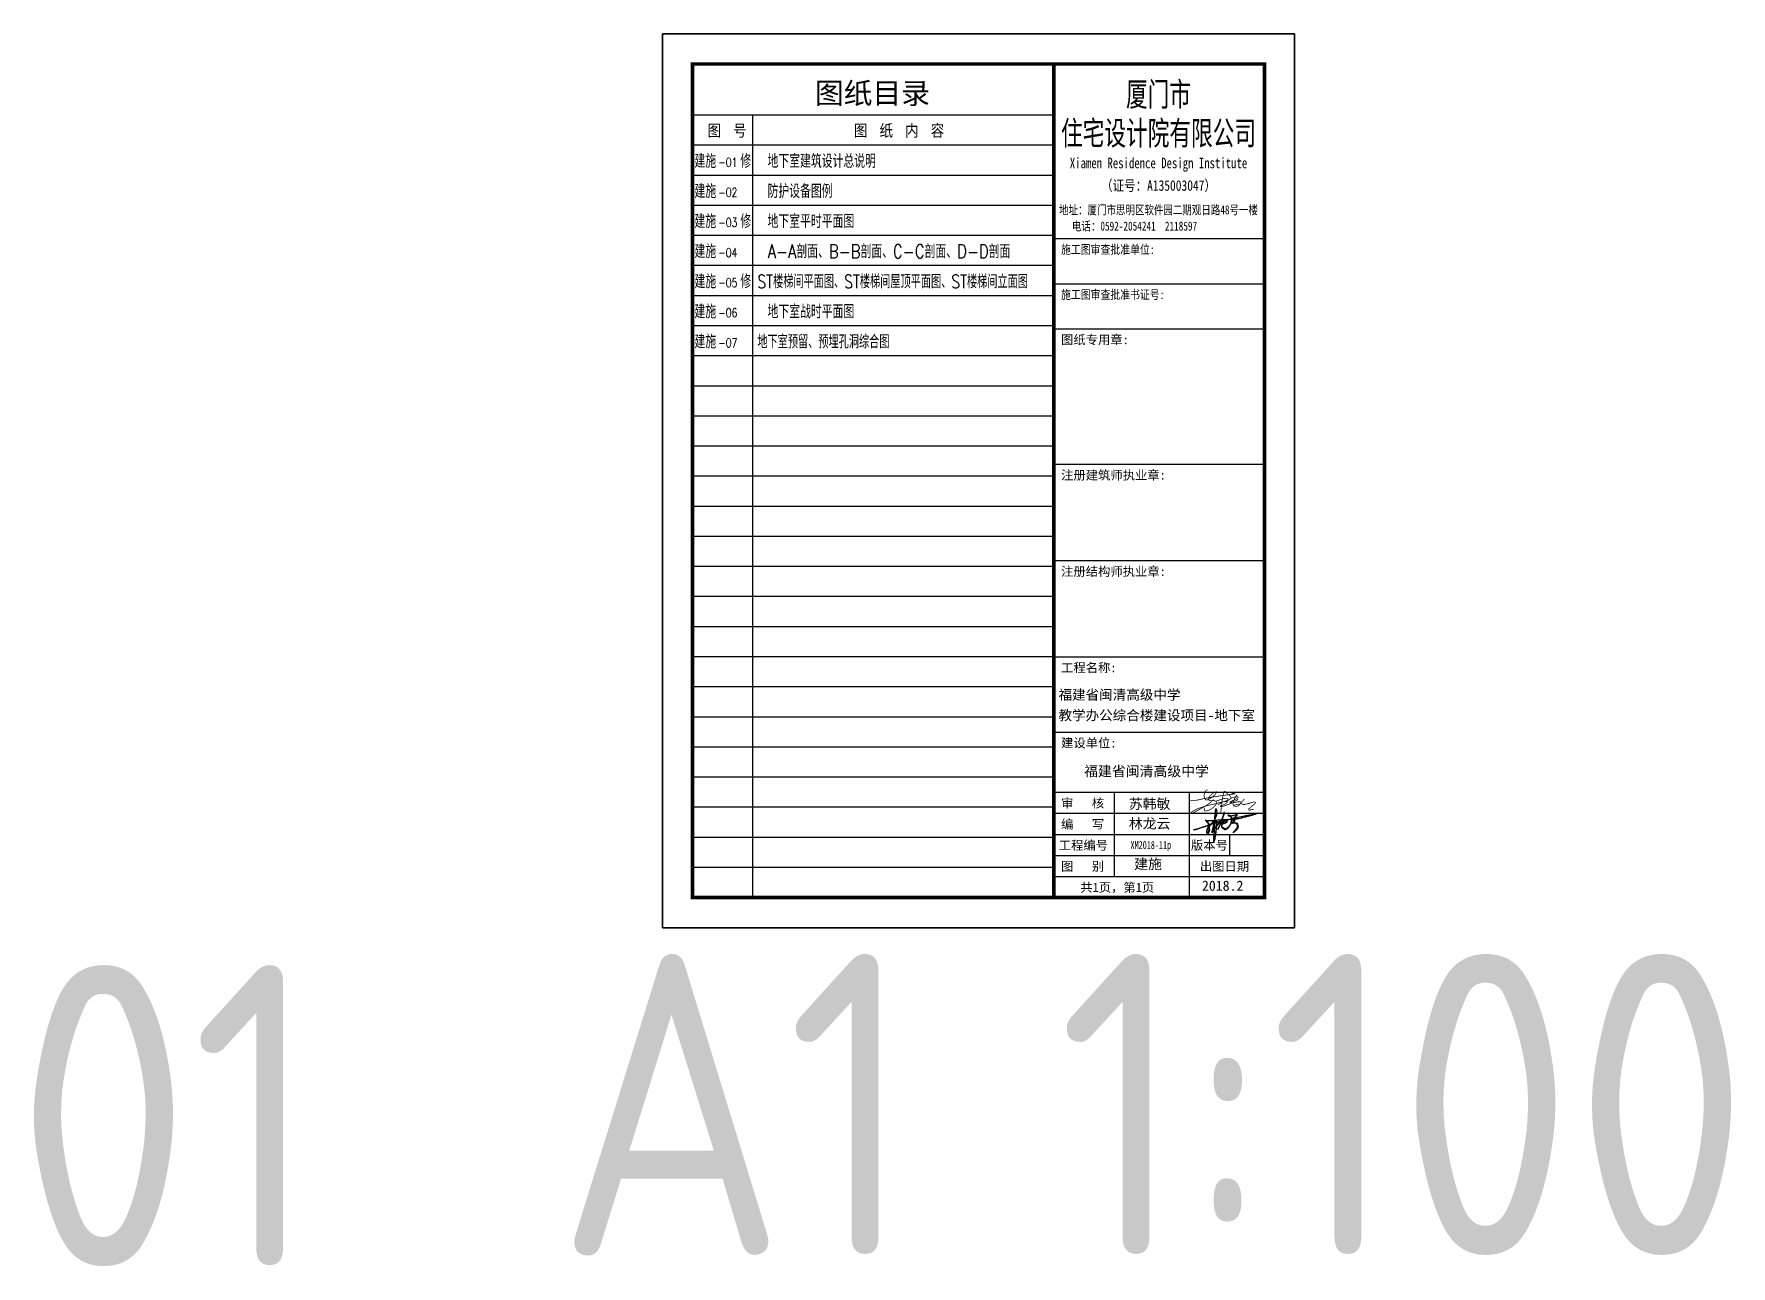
# Model space of a CAD drawing. Extents: x 0 to 2037025, y -2738621 to 0.
# Drawn here: x 937788 to 994158, y -1175720 to -1134774 of the extents above; entities that cross this region are included whole.
import ezdxf
from ezdxf.enums import TextEntityAlignment as Align

# ---------------------------------------------------------------- set-up
doc = ezdxf.new("R2010")
doc.units = 0
doc.header["$LTSCALE"] = 10
doc.header["$MEASUREMENT"] = 0
for name, color, linetype in [('PUB_TEXT', 7, 'Continuous'), ('图框', 142, 'Continuous'), ('批量导出图层', 1, 'Continuous')]:
    doc.layers.add(name, color=color, linetype=linetype)
doc.styles.add('HZTXT', font='txt.shx', dxfattribs={"width": 0.7, "bigfont": 'hztxt.shx'})
doc.styles.get("Standard").update_dxf_attribs({"font": 'gbenor.shx', "bigfont": 'gbcbig.shx'})
doc.styles.add('图框字型一', font='')
doc.styles.add('图框字型二', font='')
doc.styles.get('图框字型一').set_extended_font_data('SimSun')
doc.styles.get('图框字型二').set_extended_font_data('KaiTi_GB2312')

msp = doc.modelspace()

# ---------------------------------------------------------------- texts
at = {"layer": 'PUB_TEXT'}
for s, p in [('01', (937178.4, -1175719.7)), ('A1', (955124.6, -1175349.5)), ('1:100', (971791.3, -1175349.5))]:
    msp.add_text(s, height=10000, dxfattribs=at).set_placement(p)
at = {"layer": '图框', "style": '图框字型二'}
msp.add_text('图纸目录', height=700, dxfattribs=at).set_placement((965639.2, -1137093), align=Align.CENTER)
at = {"layer": '图框'}
for s, height, style, width, p in [('厦门市', 900, 'HZTXT', 0.8, (975140.6, -1137261.2)), ('住宅设计院有限公司', 900, 'HZTXT', 0.8, (975140.6, -1138551.2)), ('Xiamen Residence Design Institute', 350, '图框字型一', 0.75, (975140.6, -1139238.5)), ('（证号：A135003047）', 350, '图框字型一', 0.8, (975140.6, -1139986)), ('地址：厦门市思明区软件园二期观日路48号一楼', 300, '图框字型一', 0.75, (975140.6, -1140770.3)), ('电话：0592-2054241  2118597', 300, '图框字型一', 0.75, (974343.9, -1141310.9))]:
    msp.add_text(s, height=height, dxfattribs=dict(at, style=style, width=width)).set_placement(p, align=Align.CENTER)
for s, height, style, p in [('图 号', 450, 'HZTXT', (960158.7, -1138226.6)), ('图 纸 内 容', 450, 'HZTXT', (965020.5, -1138226.6)), ('图纸专用章:', 300, '图框字型一', (971904.3, -1145084.1)), ('注册建筑师执业章:', 300, '图框字型一', (971904.3, -1149584.1)), ('注册结构师执业章:', 300, '图框字型一', (971904.3, -1152784.1)), ('工程名称:', 300, '图框字型一', (971904.3, -1155984.1)), ('福建省闽清高级中学', 330, '图框字型一', (971818.9, -1156900.1)), ('教学办公综合楼建设项目-地下室 ', 330, '图框字型一', (971818.9, -1157580.9)), ('建设单位:', 300, '图框字型一', (971904.3, -1158484.1)), ('福建省闽清高级中学', 337.55, '图框字型一', (972670.2, -1159442.5)), ('审   核', 300, '图框字型一', (971904.3, -1160484.1)), ('苏韩敏', 337.55, '图框字型一', (974155.8, -1160525.6)), ('编   写', 300, '图框字型一', (971904.3, -1161184.1)), ('林龙云', 337.55, '图框字型一', (974155.8, -1161179.6)), ('工程编号', 300, '图框字型一', (971826.4, -1161884.1)), ('版本号', 300, '图框字型一', (976217, -1161884.1)), ('图   别', 300, '图框字型一', (971904.3, -1162584.1)), ('建施', 337.55, '图框字型一', (974333, -1162526.4)), ('出图日期', 300, '图框字型一', (976514.1, -1162584.1)), ('共1页，第1页', 300, '图框字型一', (972543.1, -1163284.1)), ('2018.2', 337.55, '图框字型一', (976583, -1163248))]:
    msp.add_text(s, height=height, dxfattribs=dict(at, style=style)).set_placement(p)
for s, height, style, width, p in [('建施', 450, 'HZTXT', 0.8, (959727.9, -1139226.6)), ('-01', 300, 'HZTXT', 0.75, (960515.5, -1139190.4)), ('地下室建筑设计总说明', 450, 'HZTXT', 0.8, (962154.3, -1139226.6)), ('建施', 450, 'HZTXT', 0.8, (959727.9, -1140226.6)), ('防护设备图例', 450, 'HZTXT', 0.8, (962154.3, -1140226.6)), ('-02', 300, 'HZTXT', 0.75, (960515.5, -1140190.4)), ('建施', 450, 'HZTXT', 0.8, (959727.9, -1141226.6)), ('-03', 300, 'HZTXT', 0.75, (960515.5, -1141190.4)), ('地下室平时平面图', 450, 'HZTXT', 0.8, (962154.3, -1141226.6)), ('建施', 450, 'HZTXT', 0.8, (959727.9, -1142226.6)), ('-04', 300, 'HZTXT', 0.75, (960515.5, -1142190.4)), ('A-A剖面、B-B剖面、C-C剖面、D-D剖面', 450, 'HZTXT', 0.8, (962154.3, -1142226.6)), ('施工图审查批准单位:', 300, '图框字型一', 0.8, (971904.3, -1142084.1)), ('建施', 450, 'HZTXT', 0.8, (959727.9, -1143226.6)), ('-05', 300, 'HZTXT', 0.75, (960515.5, -1143190.4)), ('ST楼梯间平面图、ST楼梯间屋顶平面图、ST楼梯间立面图', 450, 'HZTXT', 0.75, (961816.4, -1143226.6)), ('建施', 450, 'HZTXT', 0.8, (959727.9, -1144226.6)), ('地下室战时平面图', 450, 'HZTXT', 0.8, (962154.3, -1144226.6)), ('施工图审查批准书证号:', 300, '图框字型一', 0.8, (971904.3, -1143584.1)), ('-06', 300, 'HZTXT', 0.75, (960515.5, -1144190.4)), ('建施', 450, 'HZTXT', 0.8, (959727.9, -1145226.6)), ('地下室预留、预埋孔洞综合图 ', 450, 'HZTXT', 0.75, (961816.4, -1145226.6)), ('-07', 300, 'HZTXT', 0.75, (960515.5, -1145190.4)), ('XM2018-11p', 270, '图框字型一', 0.7, (974209.5, -1161862.3))]:
    msp.add_text(s, height=height, dxfattribs=dict(at, style=style, width=width)).set_placement(p)
at = {"layer": '图框', "color": 6, "style": 'HZTXT', "width": 0.8}
for p in [(961248.5, -1139226.6), (961248.5, -1141226.6), (961248.5, -1143226.6)]:
    msp.add_text('修', height=450, dxfattribs=at).set_placement(p)

# ---------------------------------------------------------------- blocks, each defined once
blk = doc.blocks.new('林龙云')
h = blk.add_hatch(color=256)
h.dxf.hatch_style = 1
h.paths.add_polyline_path([(87625, 47227), (87170, 47069), (86221, 46761), (85719, 46632), (85643, 46642), (85609, 46661), (85626, 46597), (85711, 46582), (85850, 46610), (86183, 46700), (86620, 46846), (87415, 47106), (87589, 47173), (87631, 47179), (87646, 47158), (87663, 47085), (87652, 47055), (87527, 46930), (87461, 46814), (87382, 46655), (87360, 46531), (87348, 46410), (87353, 46278), (87400, 46151), (87429, 46101), (87461, 46082), (87501, 46082), (87532, 46104), (87627, 46206), (87649, 46288), (87718, 46689), (87722, 46794), (87749, 47040), (87753, 47077), (87865, 47230), (87911, 47291), (87921, 47301), (87978, 47323), (88362, 47433), (88290, 47232), (88183, 46927), (88096, 46544), (88028, 46319), (88019, 46273), (88051, 46244), (88094, 46244), (88280, 46521), (88341, 46583), (88310, 46135), (88255, 45484), (88250, 45039), (88280, 45004), (88317, 45004), (88368, 45088), (88471, 45414), (88496, 45492), (88585, 46396), (88519, 45823), (88454, 45478), (88354, 45201), (88333, 45171), (88318, 45169), (88310, 45187), (88310, 45221), (88321, 45380), (88324, 45503), (88396, 46424), (88407, 46649), (88494, 46804), (88641, 47010), (88629, 46859), (88648, 47021), (88682, 47068), (88963, 47402), (89157, 47638), (89172, 47663), (89301, 47699), (89281, 47630), (89175, 47358), (88938, 46910), (88827, 46722), (88816, 46682), (88832, 46646), (88860, 46646), (88889, 46674), (89223, 47297), (89358, 47466), (89526, 47613), (89693, 47724), (89853, 47784), (89999, 47768), (90033, 47740), (90014, 47669), (89933, 47609), (89814, 47541), (89698, 47510), (89668, 47502), (89516, 47502), (89485, 47507), (89454, 47481), (89445, 47431), (89362, 47232), (89342, 47115), (89346, 47004), (89391, 46904), (89472, 46819), (89634, 46710), (89756, 46659), (89864, 46650), (89981, 46667), (90126, 46764), (90347, 47009), (90426, 47132), (90519, 47277), (90572, 47395), (90614, 47537), (90654, 47837), (90637, 47728), (90591, 47531), (90534, 47389), (90438, 47233), (90305, 47047), (90074, 46810), (89983, 46744), (89891, 46719), (89801, 46723), (89711, 46756), (89541, 46864), (89444, 46954), (89404, 47034), (89398, 47164), (89410, 47219), (89472, 47393), (89498, 47438), (89509, 47450), (89559, 47454), (89664, 47450), (89711, 47458), (89827, 47497), (89878, 47526), (90002, 47599), (90077, 47670), (90119, 47734), (90119, 47773), (90092, 47798), (89994, 47831), (89933, 47849), (89970, 47857), (90500, 47995), (90666, 48000), (90665, 47980), (90654, 47837), (90672, 47980), (90674, 48001), (90816, 48007), (90790, 47988), (90802, 47963), (90826, 47937), (90864, 47905), (90979, 47894), (91018, 47872), (91018, 47840), (90994, 47801), (90939, 47735), (90823, 47635), (90734, 47554), (90714, 47516), (90738, 47480), (90810, 47459), (90936, 47489), (91051, 47507), (91165, 47506), (91258, 47478), (91352, 47405), (91422, 47291), (91482, 47130), (91493, 47037), (91461, 46927), (91396, 46784), (91168, 46487), (91049, 46364), (90944, 46255), (90921, 46192), (90994, 46269), (91157, 46407), (91295, 46560), (91422, 46732), (91500, 46875), (91545, 47020), (91538, 47122), (91509, 47222), (91458, 47349), (91367, 47480), (91257, 47551), (91112, 47570), (90983, 47563), (90904, 47538), (90837, 47526), (90824, 47539), (90831, 47560), (90954, 47665), (91046, 47759), (91105, 47875), (91092, 47912), (91047, 47924), (90910, 47949), (90877, 47966), (90890, 47997), (90899, 48010), (91419, 48055), (91670, 48084), (92155, 48216), (92896, 48405), (93535, 48563), (93757, 48624), (93870, 48666), (93905, 48699), (93905, 48722), (93890, 48734), (93834, 48735), (93163, 48615), (92719, 48540), (92020, 48398), (91482, 48286), (91107, 48187), (91076, 48187), (91073, 48199), (91095, 48228), (91213, 48326), (91361, 48474), (91464, 48580), (91466, 48604), (91447, 48623), (91396, 48633), (91279, 48632), (91159, 48606), (90902, 48528), (90645, 48466), (90564, 48461), (90452, 48537), (90268, 48614), (90228, 48614), (90210, 48606), (90200, 48572), (90210, 48522), (90259, 48469), (90329, 48436), (90412, 48405), (90479, 48398), (90530, 48413), (90563, 48390), (90640, 48293), (90664, 48209), (90668, 48135), (90667, 48077), (90593, 48052), (90328, 48000), (89874, 47987), (89435, 47958), (89508, 48180), (89709, 48701), (89737, 48815), (89737, 48905), (89706, 48928), (89669, 48921), (89658, 48904), (89665, 48863), (89602, 48654), (89405, 48124), (89296, 47949), (88868, 47921), (88448, 47883), (88448, 47924), (88469, 48215), (88532, 49028), (88550, 49130), (88603, 49276), (88623, 49288), (88644, 49278), (88689, 49177), (88720, 49060), (88735, 48900), (88733, 48811), (88650, 48542), (88747, 48808), (88778, 49062), (88735, 49220), (88640, 49405), (88609, 49412), (88568, 49400), (88537, 49281), (88506, 49158), (88493, 49064), (88453, 48622), (88418, 48173), (88413, 47895), (88412, 47880), (88394, 47878), (87923, 47857), (87315, 47865), (87213, 47899), (87174, 47909), (87151, 47892), (87152, 47870), (87198, 47832), (87355, 47734), (87488, 47590), (87531, 47523), (87600, 47342)])
h.paths.add_polyline_path([(87842, 47271), (87794, 47210), (87739, 47127), (87706, 47188), (87696, 47214)], flags=16)
h.paths.add_polyline_path([(87682, 47250), (87628, 47390), (87540, 47590), (87495, 47653), (87396, 47761), (87346, 47804), (87332, 47814), (87333, 47823), (87343, 47827), (87549, 47828), (87910, 47833), (88360, 47858), (88411, 47862), (88403, 47624), (88398, 47532), (88380, 47483), (87985, 47367), (88127, 47513), (88263, 47708), (88122, 47551), (87910, 47356), (87890, 47331)], flags=16)
h.paths.add_polyline_path([(87669, 47020), (87677, 47020), (87690, 47010), (87693, 46963), (87682, 46671), (87654, 46467), (87607, 46258), (87587, 46219), (87520, 46160), (87490, 46155), (87468, 46164), (87404, 46295), (87393, 46371), (87396, 46507), (87422, 46656), (87543, 46908), (87601, 46968)], flags=16)
h.paths.add_polyline_path([(88314, 47210), (88389, 47352), (88375, 47079), (88349, 46690), (88228, 46545), (88137, 46416), (88091, 46374), (88087, 46440), (88210, 46913)], flags=16)
h.paths.add_polyline_path([(88430, 47331), (88440, 47455), (88673, 47521), (88676, 47462), (88647, 47087), (88618, 47053), (88420, 46776)], flags=16)
h.paths.add_polyline_path([(88443, 47502), (88448, 47567), (88530, 47699), (88580, 47785), (88614, 47792), (88659, 47736), (88666, 47627), (88670, 47575)], flags=16)
h.paths.add_polyline_path([(88447, 47638), (88448, 47865), (88778, 47893), (89280, 47925), (89167, 47745), (89134, 47700), (88833, 47627), (88704, 47585), (88700, 47739), (88654, 47819), (88617, 47843), (88582, 47843), (88557, 47823), (88500, 47737), (88461, 47664)], flags=16)
h.paths.add_polyline_path([(88657, 47099), (88706, 47502), (88705, 47530), (89089, 47639), (88898, 47382)], flags=16)
h.paths.add_polyline_path([(89232, 47375), (89233, 47394), (89350, 47674), (89363, 47717), (89391, 47725), (89809, 47820), (89680, 47774), (89557, 47690), (89373, 47530), (89276, 47415), (89251, 47392)], flags=16)
h.paths.add_polyline_path([(89207, 47717), (89338, 47928), (89370, 47930), (89315, 47744)], flags=16)
h.paths.add_polyline_path([(89413, 47890), (89427, 47934), (89719, 47952), (90095, 47961), (90113, 47959), (90104, 47943), (90062, 47915), (89810, 47885), (89583, 47816), (89375, 47758)], flags=16)
h.paths.add_polyline_path([(89353, 47953), (89399, 48026), (89377, 47954)], flags=16)
h.paths.add_polyline_path([(90300, 48513), (90279, 48568), (90302, 48568), (90423, 48507), (90491, 48458), (90486, 48434), (90472, 48425), (90429, 48430), (90379, 48449), (90319, 48489)], flags=16)
h.paths.add_polyline_path([(90543, 48006), (90626, 48027), (90666, 48037), (90668, 48010)], flags=16)
h.paths.add_polyline_path([(90677, 48010), (90678, 48022), (90680, 48041), (90860, 48082), (90890, 48077), (90882, 48053), (90830, 48017), (90783, 48012)], flags=16)
h.paths.add_polyline_path([(90687, 48116), (90689, 48180), (90681, 48268), (90645, 48351), (90595, 48420), (90616, 48435), (90713, 48454), (90919, 48496), (91204, 48567), (91329, 48582), (91347, 48562), (91331, 48520), (91212, 48387), (90945, 48141), (90731, 48087), (90686, 48079)], flags=16)
h.paths.add_polyline_path([(90908, 48023), (90922, 48044), (90974, 48086), (91049, 48127), (91570, 48254), (92604, 48471), (93097, 48549), (93381, 48611), (93565, 48642), (93614, 48646), (93551, 48617), (91690, 48112), (91416, 48068)], flags=16)
for p, q in [((87540, 47590), (87628, 47390)), ((87600, 47342), (87531, 47523)), ((87718, 46689), (87649, 46288)), ((88629, 46859), (88585, 46396))]:
    blk.add_line(p, q)
for points in [[(87531, 47523), (87488, 47590), (87355, 47734), (87198, 47832), (87152, 47870), (87151, 47892), (87174, 47909), (87213, 47899), (87315, 47865), (87923, 47857), (88394, 47878), (88412, 47880)], [(87540, 47590), (87495, 47653), (87396, 47761), (87346, 47804), (87332, 47814), (87333, 47823), (87343, 47827), (87549, 47828), (87910, 47833), (88360, 47858), (88411, 47862)], [(88368, 47859), (88263, 47708), (88122, 47551), (87910, 47356), (87890, 47331)], [(87985, 47367), (88127, 47513), (88368, 47859)], [(88381, 47877), (88399, 47903), (88413, 47938)], [(88413, 47938), (88399, 47903), (88381, 47877)], [(88411, 47862), (88403, 47624), (88398, 47532)], [(88456, 48042), (88553, 48276), (88747, 48808), (88778, 49062), (88735, 49220), (88640, 49405), (88609, 49412), (88568, 49400), (88537, 49281), (88506, 49158), (88493, 49064), (88453, 48622), (88418, 48173), (88413, 47895), (88412, 47880)], [(88443, 47502), (88448, 47567), (88530, 47699), (88580, 47785), (88614, 47792), (88659, 47736), (88666, 47627), (88670, 47575)], [(88670, 47575), (88443, 47502)], [(88704, 47585), (88700, 47739), (88654, 47819), (88617, 47843), (88582, 47843), (88557, 47823), (88500, 47737), (88461, 47664), (88447, 47638), (88448, 47865)], [(88448, 47883), (88448, 47924), (88469, 48215), (88532, 49028), (88550, 49130), (88603, 49276), (88623, 49288), (88644, 49278), (88689, 49177), (88720, 49060), (88735, 48900), (88733, 48811), (88650, 48542), (88456, 48042)], [(88448, 47883), (88868, 47921), (89296, 47949)], [(88448, 47865), (88778, 47893), (89280, 47925)], [(88648, 47021), (88682, 47068), (88963, 47402), (89157, 47638), (89172, 47663)], [(89089, 47639), (88898, 47382), (88657, 47099)], [(89134, 47700), (88833, 47627), (88704, 47585)], [(89089, 47639), (88705, 47530)], [(89301, 47699), (89281, 47630), (89175, 47358), (88938, 46910), (88827, 46722), (88816, 46682), (88832, 46646), (88860, 46646), (88889, 46674), (89223, 47297), (89358, 47466), (89526, 47613), (89693, 47724), (89853, 47784), (89999, 47768), (90033, 47740), (90014, 47669), (89933, 47609), (89814, 47541), (89698, 47510), (89668, 47502), (89516, 47502), (89485, 47507), (89454, 47481), (89445, 47431), (89362, 47232), (89342, 47115), (89346, 47004), (89391, 46904), (89472, 46819), (89634, 46710), (89756, 46659), (89864, 46650), (89981, 46667), (90126, 46764), (90347, 47009), (90426, 47132), (90519, 47277), (90572, 47395), (90614, 47537), (90654, 47837), (90637, 47728), (90591, 47531), (90534, 47389), (90438, 47233), (90305, 47047), (90074, 46810), (89983, 46744), (89891, 46719), (89801, 46723), (89711, 46756), (89541, 46864), (89444, 46954), (89404, 47034), (89398, 47164), (89410, 47219), (89472, 47393), (89498, 47438), (89509, 47450), (89559, 47454), (89664, 47450), (89711, 47458), (89827, 47497), (89878, 47526), (90002, 47599), (90077, 47670), (90119, 47734), (90119, 47773), (90092, 47798), (89994, 47831), (89933, 47849)], [(89280, 47925), (89167, 47745), (89134, 47700)], [(89301, 47699), (89172, 47663)], [(89207, 47717), (89338, 47928)], [(89315, 47744), (89207, 47717)], [(89809, 47820), (89680, 47774), (89557, 47690), (89373, 47530), (89276, 47415), (89251, 47392), (89232, 47375), (89233, 47394), (89350, 47674), (89363, 47717)], [(89435, 47958), (89508, 48180), (89709, 48701), (89737, 48815), (89737, 48905), (89706, 48928), (89669, 48921), (89658, 48904), (89665, 48863), (89602, 48654), (89405, 48124), (89296, 47949)], [(89370, 47930), (89315, 47744)], [(89338, 47928), (89370, 47930)], [(89353, 47953), (89399, 48026), (89377, 47954)], [(89353, 47953), (89377, 47954)], [(89809, 47820), (89391, 47725), (89363, 47717)], [(89369, 47757), (89369, 47757)], [(89427, 47934), (89719, 47952), (90095, 47961), (90113, 47959), (90104, 47943), (90062, 47915), (89810, 47885), (89583, 47816), (89375, 47758)], [(89375, 47758), (89413, 47890), (89427, 47934)], [(89435, 47958), (89874, 47987), (90328, 48000)], [(90500, 47995), (89970, 47857), (89933, 47849)], [(90328, 48000), (90593, 48052), (90667, 48077), (90668, 48135), (90664, 48209), (90640, 48293), (90563, 48390), (90530, 48413), (90479, 48398), (90412, 48405), (90329, 48436), (90259, 48469), (90213, 48539), (90210, 48586), (90210, 48606), (90228, 48614), (90268, 48614), (90452, 48537), (90564, 48461)], [(90658, 48001), (90500, 47995)], [(90626, 48027), (90543, 48006)], [(90543, 48006), (90657, 48009)], [(90564, 48461), (90645, 48466), (90902, 48528), (91159, 48606), (91279, 48632), (91396, 48633), (91447, 48623), (91466, 48604), (91464, 48580), (91361, 48474), (91213, 48326), (91095, 48228), (91073, 48199), (91076, 48187), (91107, 48187), (91482, 48286), (92020, 48398), (92719, 48540), (93163, 48615), (93834, 48735), (93890, 48734), (93905, 48722), (93905, 48699), (93870, 48666), (93757, 48624), (93535, 48563), (92896, 48405), (92155, 48216), (91670, 48084), (91419, 48055), (90899, 48010)], [(90668, 48010), (90666, 48037), (90626, 48027)], [(90674, 48001), (90672, 47980), (90654, 47837), (90665, 47980), (90666, 48001)], [(90816, 48007), (90684, 48002)], [(90689, 48010), (90783, 48012), (90830, 48017)], [(90830, 48017), (90882, 48053), (90890, 48077), (90860, 48082), (90710, 48049)], [(90899, 48010), (90890, 47997), (90877, 47966), (90910, 47949), (91047, 47924), (91092, 47912), (91105, 47875), (91046, 47759), (90954, 47665), (90831, 47560), (90824, 47539), (90837, 47526), (90904, 47538), (90983, 47563), (91112, 47570), (91257, 47551), (91367, 47480), (91458, 47349), (91509, 47222), (91538, 47122), (91545, 47020), (91500, 46875), (91422, 46732), (91295, 46560), (91157, 46407), (90994, 46269), (90921, 46192), (90944, 46255), (91049, 46364), (91168, 46487), (91396, 46784), (91461, 46927), (91493, 47037), (91482, 47130), (91422, 47291), (91352, 47405), (91258, 47478), (91165, 47506), (91051, 47507), (90936, 47489), (90810, 47459), (90738, 47480), (90714, 47516), (90734, 47554), (90823, 47635), (90939, 47735), (90994, 47801), (91018, 47840), (91018, 47872), (90979, 47894), (90864, 47905), (90826, 47937), (90802, 47963), (90790, 47988), (90816, 48007)], [(85609, 46661), (85643, 46642), (85719, 46632), (86221, 46761), (87170, 47069), (87625, 47227), (87600, 47342)], [(87589, 47173), (87415, 47106), (86620, 46846), (86183, 46700), (85850, 46610), (85711, 46582), (85626, 46597), (85609, 46661)], [(87589, 47173), (87631, 47179), (87646, 47158), (87663, 47085), (87652, 47055), (87527, 46930), (87461, 46814), (87382, 46655), (87360, 46531), (87348, 46410), (87353, 46278), (87400, 46151), (87429, 46101), (87461, 46082), (87501, 46082), (87532, 46104), (87627, 46206), (87649, 46288)], [(87682, 47250), (87628, 47390), (87627, 47390)], [(87890, 47331), (87682, 47250)], [(87842, 47271), (87695, 47214)], [(87842, 47271), (87794, 47210), (87739, 47127), (87706, 47188), (87696, 47214)], [(87718, 46689), (87722, 46794), (87749, 47040), (87753, 47077), (87865, 47230), (87911, 47291), (87921, 47301)], [(88362, 47433), (87978, 47323), (87919, 47301)], [(88380, 47483), (87985, 47367)], [(88362, 47433), (88290, 47232), (88183, 46927), (88096, 46544), (88028, 46319), (88019, 46273), (88051, 46244), (88094, 46244), (88280, 46521), (88341, 46583)], [(88389, 47352), (88314, 47210), (88210, 46913), (88087, 46440), (88091, 46374), (88137, 46416), (88228, 46545), (88349, 46690)], [(88341, 46583), (88310, 46135), (88255, 45484), (88250, 45039), (88280, 45004), (88317, 45004), (88368, 45088), (88471, 45414), (88496, 45492), (88585, 46396), (88519, 45823), (88454, 45478), (88354, 45201), (88333, 45171), (88318, 45169), (88310, 45187), (88310, 45221), (88321, 45380), (88324, 45503), (88396, 46424), (88407, 46649), (88494, 46804), (88641, 47010)], [(88389, 47352), (88375, 47079), (88349, 46690)], [(88398, 47532), (88380, 47483)], [(88394, 47448), (88394, 47442)], [(88396, 47442), (88394, 47442)], [(88404, 47490), (88396, 47488)], [(88396, 47488), (88396, 47485)], [(88425, 47496), (88420, 47495)], [(88647, 47087), (88618, 47053), (88420, 46776), (88430, 47331), (88440, 47455)], [(88673, 47521), (88440, 47455)], [(88641, 47010), (88629, 46859), (88648, 47021)], [(88673, 47521), (88676, 47462), (88647, 47087)], [(88657, 47099), (88706, 47502), (88705, 47530)]]:
    blk.add_lwpolyline(points)
for points in [[(90491, 48458), (90423, 48507), (90302, 48568), (90279, 48568), (90300, 48513), (90319, 48489), (90379, 48449), (90429, 48430), (90472, 48425), (90486, 48434), (90491, 48458)], [(90595, 48420), (90645, 48351), (90681, 48268), (90689, 48180), (90687, 48116), (90686, 48079), (90731, 48087), (90945, 48141), (91212, 48387), (91331, 48520), (91347, 48562), (91329, 48582), (91204, 48567), (90919, 48496), (90713, 48454), (90616, 48435)], [(90908, 48023), (91416, 48068), (91690, 48112), (93551, 48617), (93614, 48646), (93565, 48642), (93381, 48611), (93097, 48549), (92604, 48471), (91570, 48254), (91049, 48127), (90974, 48086), (90922, 48044)], [(87669, 47020), (87601, 46968), (87543, 46908), (87422, 46656), (87396, 46507), (87393, 46371), (87404, 46295), (87468, 46164), (87490, 46155), (87520, 46160), (87587, 46219), (87607, 46258), (87654, 46467), (87682, 46671), (87693, 46963), (87690, 47010), (87677, 47020)]]:
    blk.add_lwpolyline(points, close=True)

# ---------------------------------------------------------------- linework, layer by layer
at = {"layer": '图框'}
for p, q in [((971662.7, -1137474.5), (959662.7, -1137474.5)), ((961662.7, -1163474.5), (961662.7, -1137474.5)), ((971662.7, -1138474.5), (959662.7, -1138474.5)), ((971662.7, -1139474.5), (959662.7, -1139474.5)), ((971662.7, -1140474.5), (959662.7, -1140474.5)), ((971662.7, -1141474.5), (959662.7, -1141474.5)), ((971662.7, -1141574.5), (978662.7, -1141574.5)), ((971662.7, -1142474.5), (959662.7, -1142474.5)), ((971662.7, -1143074.5), (978662.7, -1143074.5)), ((971662.7, -1143474.5), (959662.7, -1143474.5)), ((971662.7, -1144474.5), (959662.7, -1144474.5)), ((971662.7, -1144574.5), (978662.7, -1144574.5)), ((971662.7, -1145474.5), (959662.7, -1145474.5)), ((971662.7, -1146474.5), (959662.7, -1146474.5)), ((971662.7, -1147474.5), (959662.7, -1147474.5)), ((971662.7, -1148474.5), (959662.7, -1148474.5)), ((971662.7, -1149074.5), (978662.7, -1149074.5)), ((971662.7, -1149474.5), (959662.7, -1149474.5)), ((971662.7, -1150474.5), (959662.7, -1150474.5)), ((971662.7, -1151474.5), (959662.7, -1151474.5)), ((971662.7, -1152474.5), (959662.7, -1152474.5)), ((971662.7, -1152274.5), (978662.7, -1152274.5)), ((971662.7, -1153474.5), (959662.7, -1153474.5)), ((971662.7, -1154474.5), (959662.7, -1154474.5)), ((971662.7, -1155474.5), (959662.7, -1155474.5)), ((971662.7, -1155474.5), (978662.7, -1155474.5)), ((971662.7, -1156474.5), (959662.7, -1156474.5)), ((971662.7, -1157474.5), (959662.7, -1157474.5)), ((971662.7, -1157974.5), (978662.7, -1157974.5)), ((971662.7, -1158474.5), (959662.7, -1158474.5)), ((971662.7, -1159474.5), (959662.7, -1159474.5)), ((971662.7, -1159974.5), (978662.7, -1159974.5)), ((973662.7, -1159974.5), (973662.7, -1162774.5)), ((976162.7, -1159974.5), (976162.7, -1163474.5)), ((971662.7, -1160474.5), (959662.7, -1160474.5)), ((971662.7, -1160674.5), (978662.7, -1160674.5)), ((971662.7, -1161474.5), (959662.7, -1161474.5)), ((971662.7, -1161374.5), (978662.7, -1161374.5)), ((977493.9, -1161374.5), (977493.9, -1162074.5)), ((971662.7, -1162074.5), (978662.7, -1162074.5)), ((971662.7, -1162474.5), (959662.7, -1162474.5)), ((971662.7, -1162774.5), (978662.7, -1162774.5))]:
    msp.add_line(p, q, dxfattribs=at)
msp.add_lwpolyline([(958662.7, -1164474.5), (979662.7, -1164474.5), (979662.7, -1134774.5), (958662.7, -1134774.5)], close=True, dxfattribs=at)
at = {"layer": '图框', "const_width": 120}
msp.add_lwpolyline([(959662.7, -1163474.5), (978662.7, -1163474.5), (978662.7, -1135774.5), (959662.7, -1135774.5)], close=True, dxfattribs=at)
at = {"layer": '图框'}
for points, const_width in [([(971662.7, -1135774.5), (971662.7, -1163474.5)], 120), ([(977866.7, -1160332.7), (977936.2, -1160261.8), (977992.7, -1160196)], 25)]:
    msp.add_lwpolyline(points, dxfattribs=dict(at, const_width=const_width))
at = {"layer": '图框', "const_width": 25}
for points in [[(976145.8, -1160241.1), (976271.8, -1160239.4, 0.1031852), (976539.5, -1160209.3, -0.0140578), (976989.8, -1160123.2, -0.0004236), (977687.1, -1160025.3), (977544.1, -1159989.4)], [(976227.7, -1160641.8, -0.0587441), (976348.3, -1160569.8, -0.0582389), (976659, -1160448.5, -0.031316), (976986.3, -1160368.1, -0.016771), (977289.3, -1160289.5, 0.2033294), (977548.1, -1160170.8, 0.2245795), (977469.5, -1160065.4, 0.0126294), (977373.2, -1159961.2, 0.645975), (977306.6, -1159981.5), (977261.7, -1160181), (977207.2, -1160648.6)], [(976776.2, -1159896.7), (976736.6, -1159902.5), (976700, -1159939.7, 0.2249197), (976663.1, -1160141.1, 0.0892076), (976701.2, -1160222.1, 0.2444295), (976798.4, -1160210, 0.0910968), (976967.4, -1160098, 0.1312823), (977078, -1159951.1, 0.1355095), (976904.4, -1160041.3, 0.0290093), (976804.9, -1160155.3, 0.608851), (976866.2, -1160253.5, -0.0324803), (977048.7, -1160264.8, -0.2130149), (977054.6, -1160367.2, -0.1241184), (976915, -1160508.7, -0.1547798), (976682.4, -1160598.7, -0.58611), (976688.1, -1160499.7, 0.5894428)], [(977757.8, -1160054.8, 0.1354438), (977616.3, -1160341.9, -6.2052207)], [(976972, -1160213.8, -0.0397585), (976846.9, -1160326.8, -0.050669), (976673, -1160446.2, -0.0175516), (976337.1, -1160634.4, -0.1061085), (976249.8, -1160666, -0.8506445), (976227.7, -1160641.8, 0.2107242)], [(977064.3, -1160265, 0.0094356), (977241.6, -1160203.5, -0.1051896), (977423.9, -1160173.6, -0.7901382), (977430.1, -1160234, -0.1190982), (977289.3, -1160289.5, -0.0047067), (977115, -1160389.7), (977118.3, -1160388.1), (977291, -1160288.5), (977440.7, -1160285.1, -0.1911964), (977204.4, -1160417.6, 0.9493581), (977222.9, -1160453.7, -1.2714055)], [(977222.9, -1160453.7), (977232.6, -1160457.3, 0.0363757), (977416.4, -1160393.9, 0.008217), (977506, -1160362, -0.0454762), (977618, -1160327.2, -0.0731002), (977698.3, -1160309.8, -0.0915023), (977869.4, -1160292.3, -0.5036195), (977866.7, -1160332.7, -0.2604396), (977749.9, -1160437.4, -0.1481891), (977671.9, -1160439.9, -0.3812084), (977618, -1160327.2, 3.3594283)], [(977548.1, -1160170.8, -0.0687137), (977662, -1160140.9, -0.098437), (977721, -1160125.5, -0.1884748), (977778.7, -1160126.8, -0.6229702), (977772.4, -1160161.3, -0.1493071), (977709, -1160198.3, 0.0199036), (977504.7, -1160301.1, 0.8917042)], [(977504.7, -1160301.1, 0.1315865), (977654.3, -1160270.3, 0.2125442), (977784.8, -1160202.1, -0.7824086)], [(977504.7, -1160301.1, 0.4667551), (977552.7, -1160312.8, 0.439179), (977618, -1160327.2, -0.1752044)], [(977833.3, -1160376.7, 0.1124267), (977753.9, -1160375.2, -0.0936961), (977642.6, -1160402.5, -2.142469)], [(977878.2, -1160313.2, 0.2935335), (977947.2, -1160377.1, 0.1634647), (978042.5, -1160370.6, 0.0361048), (978274.3, -1160303.5, -0.1202965), (978328.5, -1160299.1, -0.8279924), (978355.6, -1160335.9), (978141.1, -1160528.6, 1.0553181), (978175.7, -1160563.2), (978303.6, -1160540.5)]]:
    msp.add_lwpolyline(points, format="xyb", dxfattribs=at)
at = {"layer": '批量导出图层'}
msp.add_lwpolyline([(958662.7, -1134774.5), (979662.7, -1134774.5), (979662.7, -1164474.5), (958662.7, -1164474.5)], close=True, dxfattribs=at)

# ---------------------------------------------------------------- block references
at = {"xscale": 0.2488319999998335, "yscale": 0.2488319999998335, "zscale": 0.2488319999998335}
msp.add_blockref('林龙云', (955002.4, -1172818.1), dxfattribs=at)

msp.set_redraw_order([(e.dxf.handle, doc.entitydb.next_handle()) for e in msp.query("TEXT MTEXT ATTDEF DIMENSION ARC_DIMENSION")])  # texts and dimensions are drawn at this point

doc.saveas('drawing.dxf')
